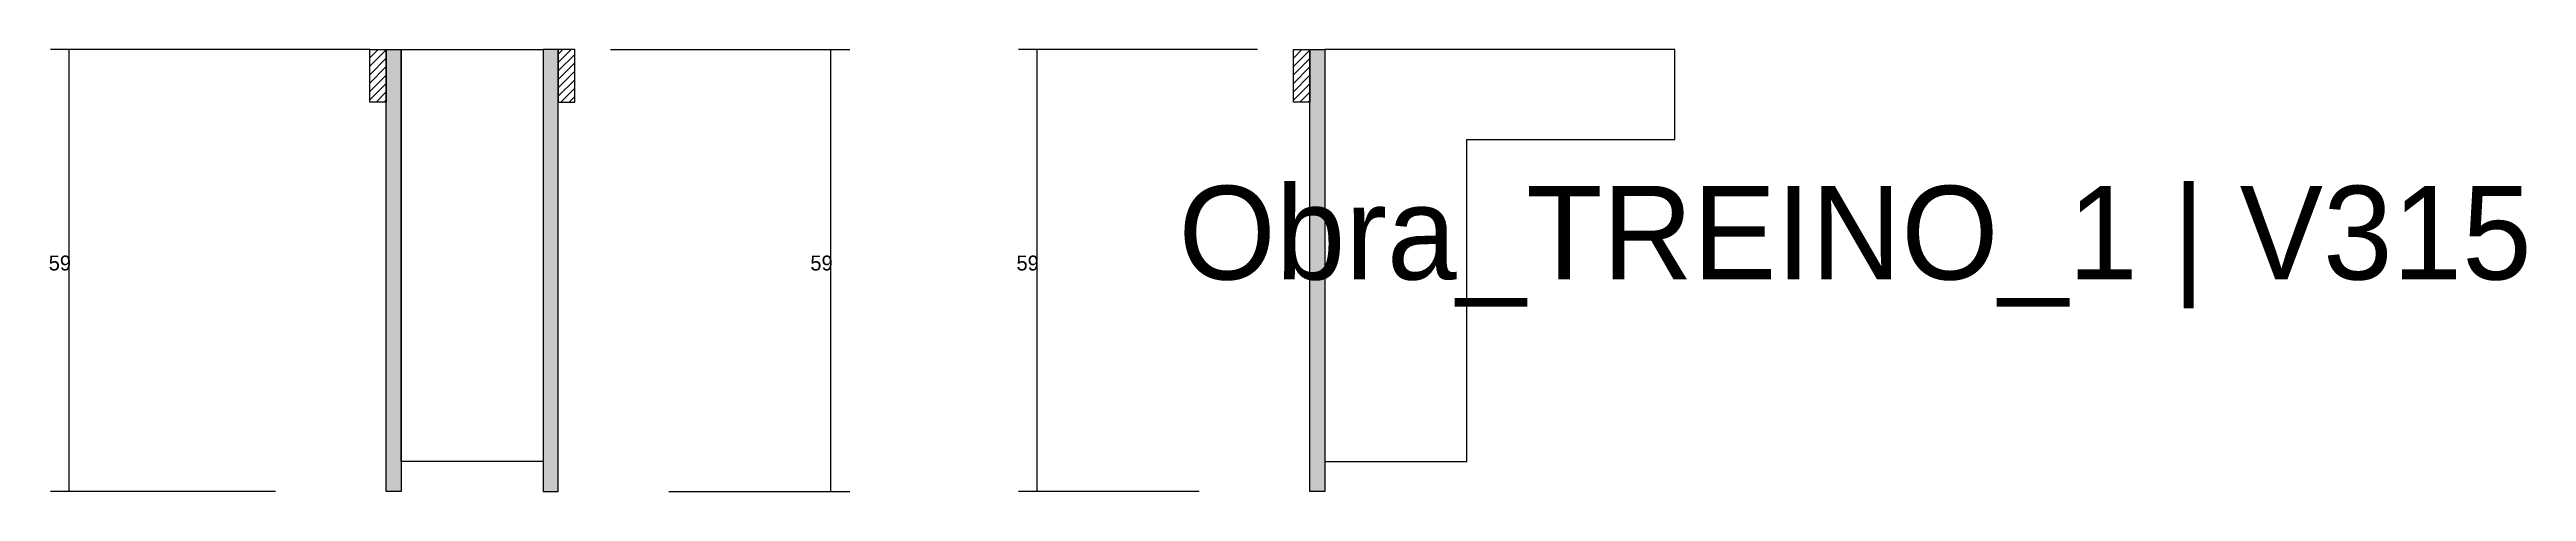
# Model space of a CAD drawing. Header units: metres. Extents: x -2848 to 21926, y -45195 to 1016.
# Drawn here: x 6098 to 6760, y -1267 to -1149 of the extents above; entities that cross this region are included whole.
import ezdxf

# ---------------------------------------------------------------- set-up
doc = ezdxf.new("R2010")
doc.units = ezdxf.units.M
for name, color, linetype in [('CONCRETO', 251, 'Continuous'), ('COTA', 241, 'Continuous'), ('Hachura', 253, 'Continuous'), ('LABEL_ID', 3, 'Continuous'), ('Madeira', 126, 'Continuous'), ('Painéis', 200, 'Continuous')]:
    doc.layers.add(name, color=color, linetype=linetype)

msp = doc.modelspace()

# ---------------------------------------------------------------- texts
at = {"layer": 'COTA'}
for p in [(6098, -1207.6), (6301.6, -1207.6), (6356.7, -1207.6)]:
    msp.add_text('59', height=4, dxfattribs=at).set_placement(p)
at = {"layer": 'LABEL_ID'}
msp.add_text('Obra_TREINO_1 | V315', height=25, dxfattribs=at).set_placement((6400, -1210))

# ---------------------------------------------------------------- hatches: boundary and pattern name
at = {"layer": 'Hachura'}
h = msp.add_hatch(dxfattribs=at)
h.set_pattern_fill('ANSI31', scale=0.5)
h.paths.add_polyline_path([(6188.2, -1162.6), (6183.8, -1162.6), (6183.8, -1162.6), (6183.8, -1148.6), (6183.8, -1148.6), (6188.2, -1148.6), (6188.2, -1148.6), (6188.2, -1162.6)])
h = msp.add_hatch(color=8, dxfattribs=at)
h.dxf.hatch_style = 1
h.paths.add_polyline_path([(6188.2, -1148.6), (6192.2, -1148.6), (6192.2, -1148.6), (6192.2, -1266.6), (6192.2, -1266.6), (6188.2, -1266.6), (6188.2, -1266.6), (6188.2, -1148.6)])
h = msp.add_hatch(color=8, dxfattribs=at)
h.dxf.hatch_style = 1
h.paths.add_polyline_path([(6234.2, -1148.6), (6230.2, -1148.6), (6230.2, -1148.6), (6230.2, -1266.6), (6230.2, -1266.6), (6234.2, -1266.6), (6234.2, -1266.6), (6234.2, -1148.6)])
h = msp.add_hatch(dxfattribs=at)
h.set_pattern_fill('ANSI31', scale=0.5)
h.paths.add_polyline_path([(6234.2, -1162.6), (6238.6, -1162.6), (6238.6, -1162.6), (6238.6, -1148.6), (6238.6, -1148.6), (6234.2, -1148.6), (6234.2, -1148.6), (6234.2, -1162.6)])
h = msp.add_hatch(dxfattribs=at)
h.set_pattern_fill('ANSI31', scale=0.5)
h.paths.add_polyline_path([(6435.1, -1162.6), (6430.7, -1162.6), (6430.7, -1162.6), (6430.7, -1148.6), (6430.7, -1148.6), (6435.1, -1148.6), (6435.1, -1148.6), (6435.1, -1162.6)])
h = msp.add_hatch(color=8, dxfattribs=at)
h.dxf.hatch_style = 1
h.paths.add_polyline_path([(6435.1, -1148.6), (6439.1, -1148.6), (6439.1, -1148.6), (6439.1, -1266.6), (6439.1, -1266.6), (6435.1, -1266.6), (6435.1, -1266.6), (6435.1, -1148.6)])

# ---------------------------------------------------------------- linework, layer by layer
at = {"layer": 'CONCRETO'}
for points in [[(6192.2, -1148.6), (6192.2, -1148.6), (6230.2, -1148.6), (6230.2, -1176.6), (6230.2, -1176.6), (6230.2, -1258.6), (6192.2, -1258.6), (6192.2, -1148.6)], [(6532.7, -1172.6), (6532.7, -1148.6), (6439.1, -1148.6), (6439.1, -1176.6), (6439.1, -1176.6), (6439.1, -1258.6), (6477.1, -1258.6), (6477.1, -1172.6)]]:
    msp.add_lwpolyline(points, close=True, dxfattribs=at)
at = {"layer": 'COTA'}
for p, q in [((6183.8, -1148.6), (6098.5, -1148.6)), ((6103.5, -1266.6), (6103.5, -1148.6)), ((6248.2, -1148.6), (6312.1, -1148.6)), ((6307.1, -1266.6), (6307.1, -1148.6)), ((6421.1, -1148.6), (6357.2, -1148.6)), ((6362.2, -1266.6), (6362.2, -1148.6)), ((6158.6, -1266.6), (6098.5, -1266.6)), ((6263.8, -1266.6), (6312.1, -1266.6)), ((6405.5, -1266.6), (6357.2, -1266.6))]:
    msp.add_line(p, q, dxfattribs=at)
at = {"layer": 'Madeira'}
for points in [[(6188.2, -1162.6), (6183.8, -1162.6), (6183.8, -1148.6), (6188.2, -1148.6)], [(6234.2, -1162.6), (6238.6, -1162.6), (6238.6, -1148.6), (6234.2, -1148.6)], [(6435.1, -1162.6), (6430.7, -1162.6), (6430.7, -1148.6), (6435.1, -1148.6)]]:
    msp.add_lwpolyline(points, close=True, dxfattribs=at)
at = {"layer": 'Painéis'}
for points in [[(6188.2, -1148.6), (6192.2, -1148.6), (6192.2, -1266.6), (6188.2, -1266.6)], [(6234.2, -1148.6), (6230.2, -1148.6), (6230.2, -1266.6), (6234.2, -1266.6)], [(6435.1, -1148.6), (6439.1, -1148.6), (6439.1, -1266.6), (6435.1, -1266.6)]]:
    msp.add_lwpolyline(points, close=True, dxfattribs=at)

msp.set_redraw_order([(e.dxf.handle, doc.entitydb.next_handle()) for e in msp.query("TEXT MTEXT ATTDEF DIMENSION ARC_DIMENSION")])  # texts and dimensions are drawn at this point

doc.saveas('drawing.dxf')
